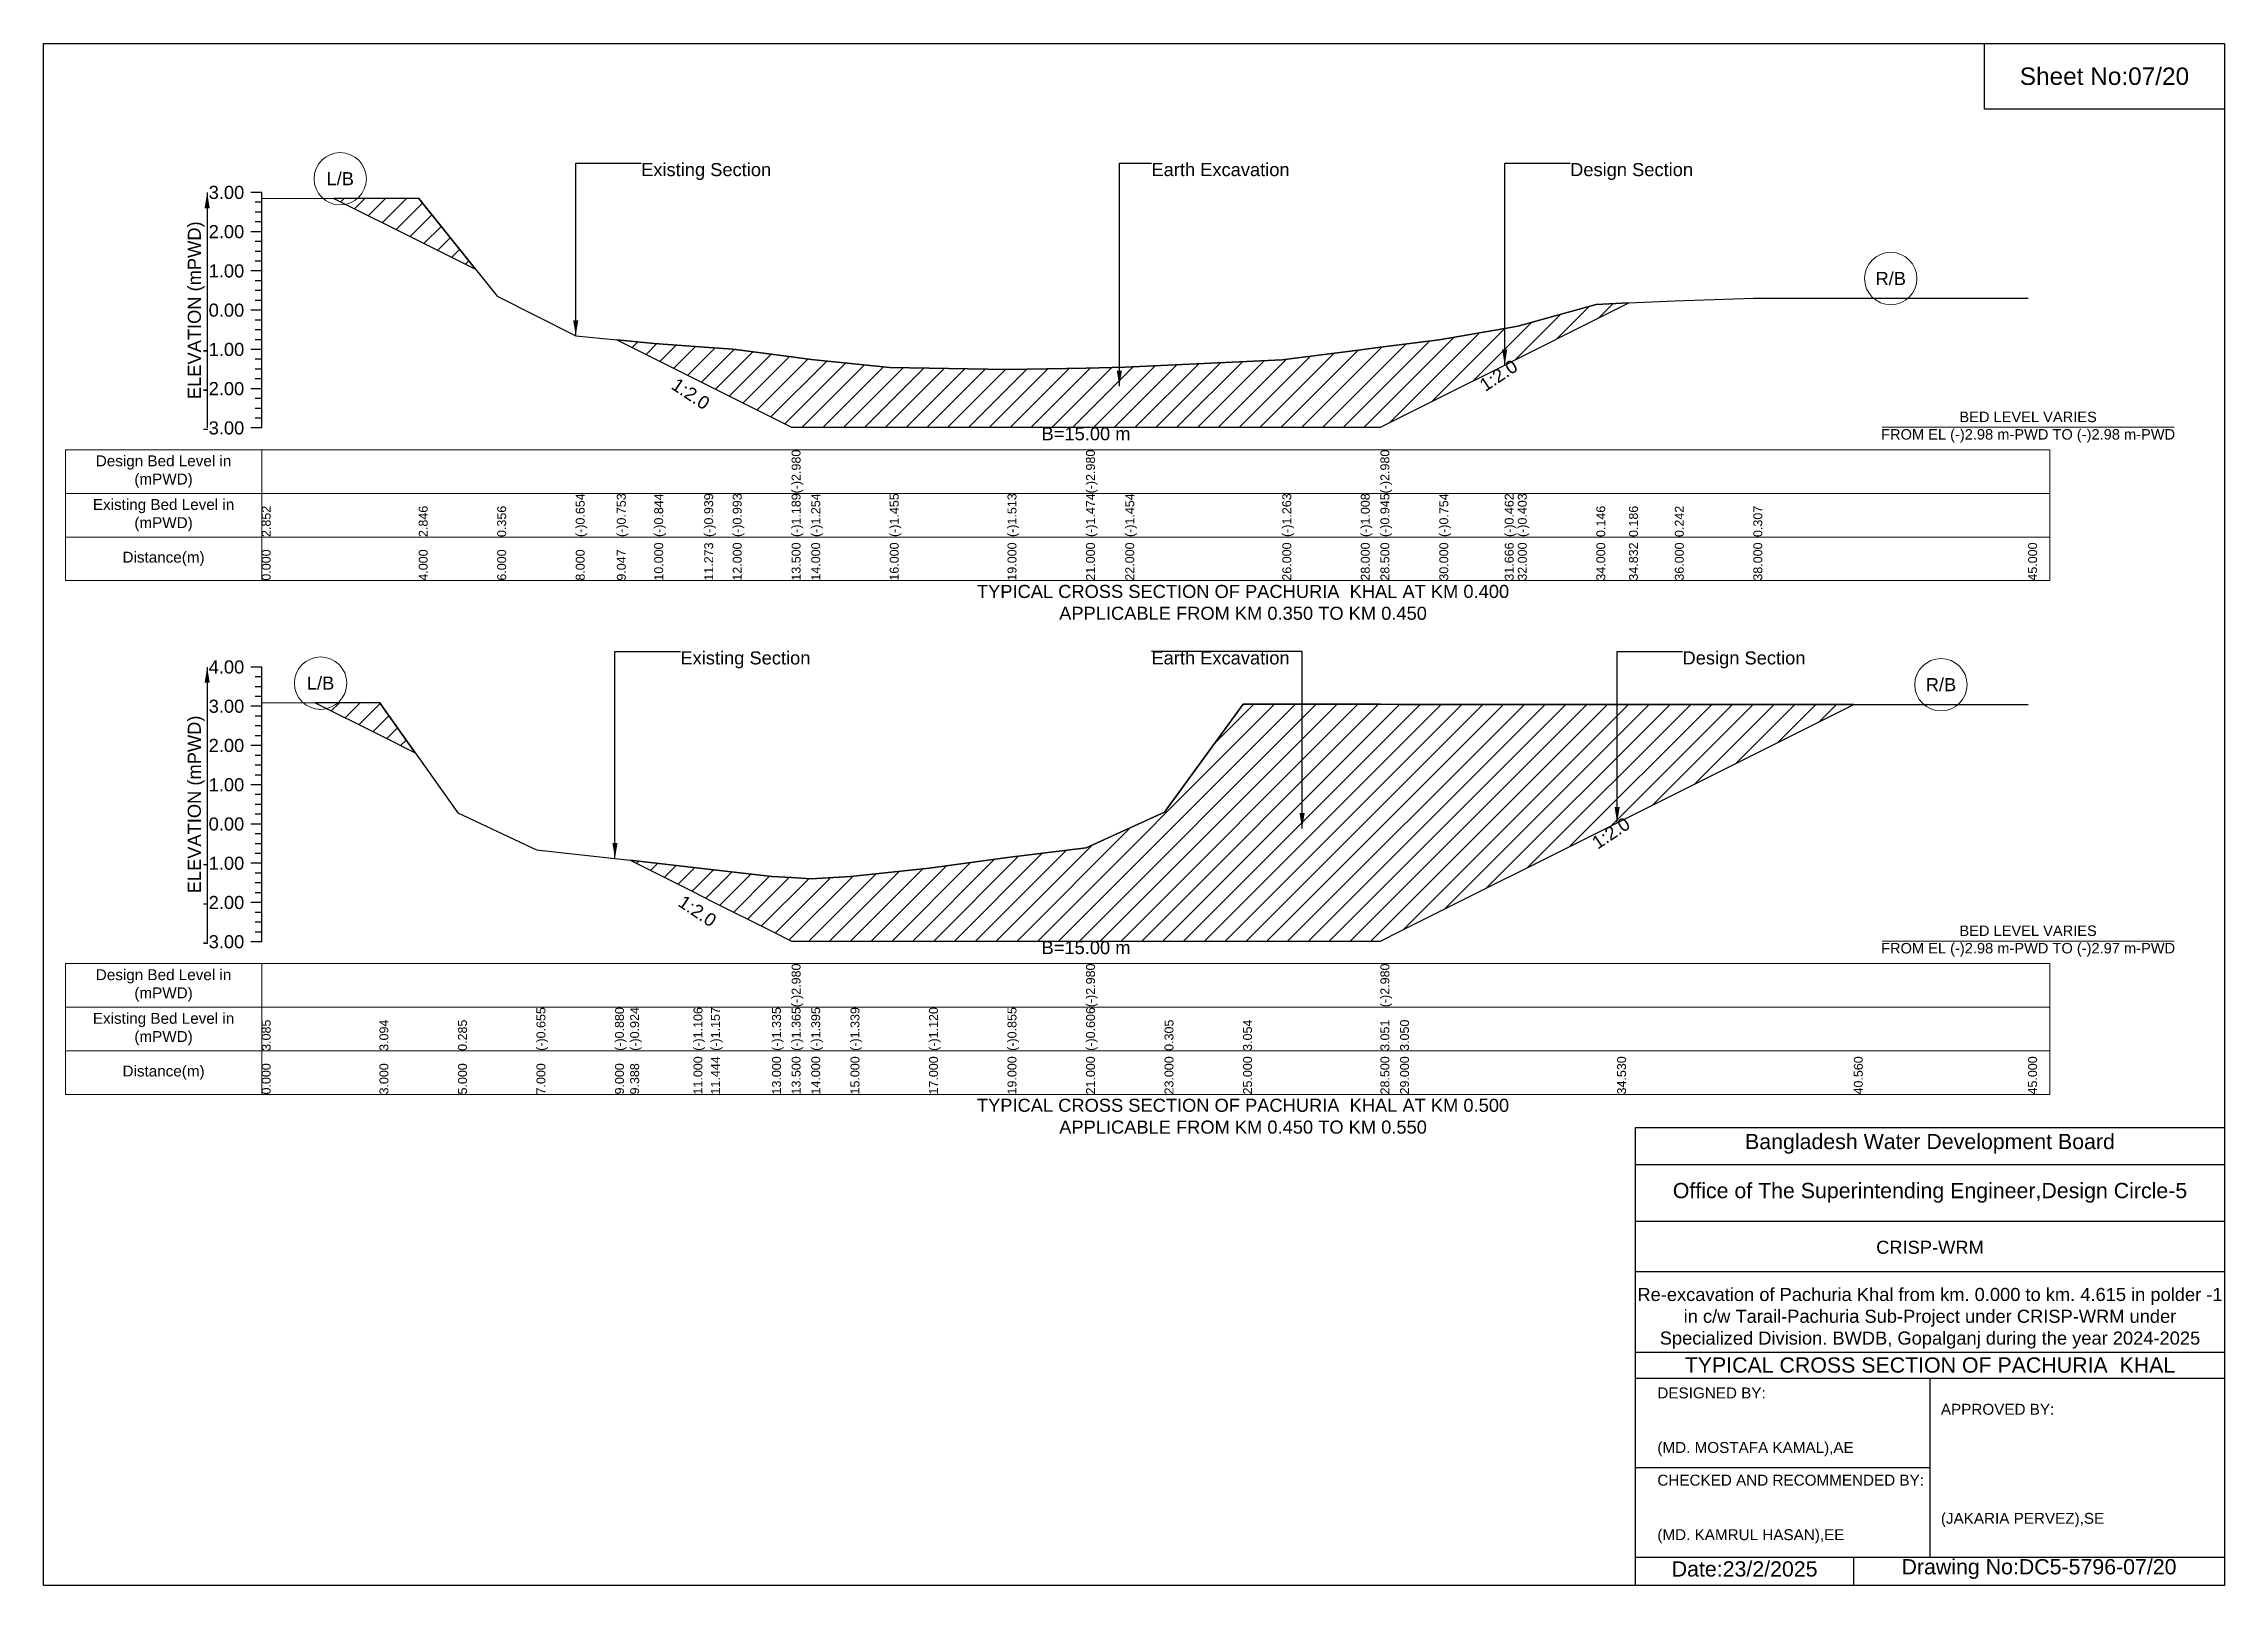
# Model space of a CAD drawing. Header units: inches. Extents: x 91000 to 388000, y -12099 to 0.
# Drawn here: x 160000 to 168000, y -5656 to 0 of the extents above; entities that cross this region are included whole.
import ezdxf

# ---------------------------------------------------------------- set-up
doc = ezdxf.new("R2010")
doc.units = ezdxf.units.IN
doc.header["$LTSCALE"] = 7
doc.header["$MEASUREMENT"] = 0
for name, color, linetype, lineweight in [('Cross section Data Border', 7, 'Continuous', 9), ('Cross Section Labels', 7, 'Continuous', 9), ('Existing_Bed_Level for Xsection', 7, 'Continuous', 25)]:
    doc.layers.add(name, color=color, linetype=linetype, lineweight=lineweight)
doc.styles.get("Standard").update_dxf_attribs({"font": 'arial.ttf'})
doc.dimstyles.get("Standard").update_dxf_attribs({"dimtxt": 0.18, "dimasz": 0.18, "dimexe": 0.18, "dimexo": 0.0625, "dimgap": 0.09, "dimtad": 0, "dimtih": 1, "dimtoh": 1, "dimdec": 4, "dimzin": 0, "dimdsep": 46, "dimtxsty": 'Standard', "dimcen": 0.09, "dimadec": 0, "dimazin": 0, "dimtfac": 1, "dimtdec": 4, "dimtofl": 0, "dimtmove": 0, "dimatfit": 3, "dimfxl": 1, "dimtolj": 1, "dimtzin": 0, "dimarcsym": 0})

msp = doc.modelspace()

# ---------------------------------------------------------------- texts
at = {"attachment_point": 5}
for s, insert, char_height in [('Sheet No:07/20', (167560, -120), 64), ('Bangladesh Water Development Board', (166920, -4036), 56), ('Office of The Superintending Engineer,Design Circle-5', (166920, -4216), 56)]:
    msp.add_mtext(s, dxfattribs=dict(at, insert=insert, char_height=char_height))
for s, insert, char_height, width, attachment_point in [('CRISP-WRM', (166920, -4416), 48, 2240, 5), ('Re-excavation of Pachuria Khal from km. 0.000 to km. 4.615 in polder -1  in c/w Tarail-Pachuria Sub-Project under CRISP-WRM under Specialized Division. BWDB, Gopalganj during the year 2024-2025', (166920, -4676), 48, 2160, 5), ('TYPICAL CROSS SECTION OF PACHURIA  KHAL', (166920, -4848), 56, 2240, 5), ('DESIGNED BY:^J^J^J(MD. MOSTAFA KAMAL),AE', (165920, -5056), 40, 1120, 4), ('APPROVED BY:^J^J^J^J^J^J(JAKARIA PERVEZ),SE', (166960, -5216), 40, 1120, 4), ('CHECKED AND RECOMMENDED BY:^J^J^J(MD. KAMRUL HASAN),EE', (165920, -5376), 40, 1120, 4), ('Date:23/2/2025 ', (166240, -5596), 56, 1120, 5), ('Drawing No:DC5-5796-07/20', (167320, -5596), 56, 1760, 5)]:
    msp.add_mtext(s, dxfattribs=dict(insert=insert, char_height=char_height, width=width, attachment_point=attachment_point))
at = {"layer": 'Cross section Data Border', "char_height": 40, "width": 640, "attachment_point": 5}
for s, insert in [('Design Bed Level in (mPWD)', (160440, -1570.1)), ('Existing Bed Level in (mPWD)', (160440, -1730.1)), ('Distance(m)', (160440, -1890.1)), ('Design Bed Level in (mPWD)', (160440, -3455.1)), ('Existing Bed Level in (mPWD)', (160440, -3615.1)), ('Distance(m)', (160440, -3775.1))]:
    msp.add_mtext(s, dxfattribs=dict(at, insert=insert))
at = {"layer": 'Cross Section Labels'}
for s, insert, char_height, attachment_point in [('L/B', (161088, -495.9), 48, 5), ('Existing Section', (162192, -438.1), 48, 1), ('Earth Excavation', (164064, -438.1), 48, 1), ('Design Section', (165599.9, -438.1), 48, 1), ('R/B', (166776, -861.9), 48, 5), ('BED LEVEL VARIES ^JFROM EL (-)2.98 m-PWD TO (-)2.98 m-PWD', (167280, -1407.2), 38.4, 5), ('B=15.00 m', (163824, -1407.2), 48, 2), ('TYPICAL CROSS SECTION OF PACHURIA  KHAL AT KM 0.400^JAPPLICABLE FROM KM 0.350 TO KM 0.450', (164400, -2050.1), 48, 5), ('Existing Section', (162336, -2229.5), 48, 1), ('Earth Excavation', (164064, -2229.5), 48, 1), ('Design Section', (166012.3, -2229.5), 48, 1), ('L/B', (161016, -2346.2), 48, 5), ('R/B', (166960.3, -2351.9), 48, 5), ('BED LEVEL VARIES ^JFROM EL (-)2.98 m-PWD TO (-)2.97 m-PWD', (167280, -3292.2), 38.4, 5), ('B=15.00 m', (163824, -3292.2), 48, 2), ('TYPICAL CROSS SECTION OF PACHURIA  KHAL AT KM 0.500^JAPPLICABLE FROM KM 0.450 TO KM 0.550', (164400, -3935.1), 48, 5)]:
    msp.add_mtext(s, dxfattribs=dict(at, insert=insert, char_height=char_height, attachment_point=attachment_point))
at = {"layer": 'Cross Section Labels', "char_height": 48, "attachment_point": 2}
for insert, rotation in [((165323.9, -1197.3), 33.69007), ((162387.4, -1264.9), 326.30993), ((165736.3, -2876.1), 33.69007), ((162411.9, -3162.2), 326.30993)]:
    msp.add_mtext('1:2.0', dxfattribs=dict(at, insert=insert, rotation=rotation))
at = {"layer": 'Existing_Bed_Level for Xsection', "char_height": 48, "attachment_point": 6}
for s, insert in [('3.00', (160736, -546.1)), ('2.00', (160736, -690.1)), ('1.00', (160736, -834.1)), ('0.00', (160736, -978.1)), ('-1.00', (160736, -1122.1)), ('-2.00', (160736, -1266.1)), ('-3.00', (160736, -1410.1)), ('4.00', (160736, -2287.1)), ('3.00', (160736, -2431.1)), ('2.00', (160736, -2575.1)), ('1.00', (160736, -2719.1)), ('0.00', (160736, -2863.1)), ('-1.00', (160736, -3007.1)), ('-2.00', (160736, -3151.1)), ('-3.00', (160736, -3295.1))]:
    msp.add_mtext(s, dxfattribs=dict(at, insert=insert))
at = {"layer": 'Existing_Bed_Level for Xsection', "rotation": 90}
for s, insert, char_height, attachment_point in [('ELEVATION (mPWD)', (160560, -978.1), 48, 5), ('(-)2.980', (162744, -1650.1), 32.8, 1), ('(-)2.980', (163824, -1650.1), 32.8, 1), ('(-)2.980', (164904, -1650.1), 32.8, 1), ('(-)0.654', (161952, -1810.1), 32.8, 1), ('(-)0.753', (162102.8, -1810.1), 32.8, 1), ('(-)0.844', (162240, -1810.1), 32.8, 1), ('(-)0.939', (162423.4, -1810.1), 32.8, 1), ('(-)0.993', (162528, -1810.1), 32.8, 1), ('(-)1.189', (162744, -1810.1), 32.8, 1), ('(-)1.254', (162816, -1810.1), 32.8, 1), ('(-)1.455', (163104, -1810.1), 32.8, 1), ('(-)1.513', (163536, -1810.1), 32.8, 1), ('(-)1.474', (163824, -1810.1), 32.8, 1), ('(-)1.454', (163968, -1810.1), 32.8, 1), ('(-)1.263', (164544, -1810.1), 32.8, 1), ('(-)1.008', (164832, -1810.1), 32.8, 1), ('(-)0.945', (164904, -1810.1), 32.8, 1), ('(-)0.754', (165120, -1810.1), 32.8, 1), ('(-)0.462', (165359.9, -1810.1), 32.8, 1), ('(-)0.403', (165408, -1810.1), 32.8, 1), ('2.852', (160800, -1810.1), 32.8, 1), ('2.846', (161376, -1810.1), 32.8, 1), ('0.356', (161664, -1810.1), 32.8, 1), ('0.146', (165696, -1810.1), 32.8, 1), ('0.186', (165815.8, -1810.1), 32.8, 1), ('0.242', (165984, -1810.1), 32.8, 1), ('0.307', (166272, -1810.1), 32.8, 1), ('10.000', (162240, -1970.1), 32.8, 1), ('11.273', (162423.4, -1970.1), 32.8, 1), ('12.000', (162528, -1970.1), 32.8, 1), ('13.500', (162744, -1970.1), 32.8, 1), ('14.000', (162816, -1970.1), 32.8, 1), ('16.000', (163104, -1970.1), 32.8, 1), ('19.000', (163536, -1970.1), 32.8, 1), ('21.000', (163824, -1970.1), 32.8, 1), ('22.000', (163968, -1970.1), 32.8, 1), ('26.000', (164544, -1970.1), 32.8, 1), ('28.000', (164832, -1970.1), 32.8, 1), ('28.500', (164904, -1970.1), 32.8, 1), ('30.000', (165120, -1970.1), 32.8, 1), ('31.666', (165359.9, -1970.1), 32.8, 1), ('32.000', (165408, -1970.1), 32.8, 1), ('34.000', (165696, -1970.1), 32.8, 1), ('34.832', (165815.8, -1970.1), 32.8, 1), ('36.000', (165984, -1970.1), 32.8, 1), ('38.000', (166272, -1970.1), 32.8, 1), ('45.000', (167280, -1970.1), 32.8, 1), ('0.000', (160800, -1970.1), 32.8, 1), ('4.000', (161376, -1970.1), 32.8, 1), ('6.000', (161664, -1970.1), 32.8, 1), ('8.000', (161952, -1970.1), 32.8, 1), ('9.047', (162102.8, -1970.1), 32.8, 1), ('ELEVATION (mPWD)', (160560, -2791.1), 48, 5), ('(-)2.980', (162744, -3535.1), 32.8, 1), ('(-)2.980', (163824, -3535.1), 32.8, 1), ('(-)2.980', (164904, -3535.1), 32.8, 1), ('3.085', (160800, -3695.1), 32.8, 1), ('3.094', (161232, -3695.1), 32.8, 1), ('0.285', (161520, -3695.1), 32.8, 1), ('(-)0.655', (161808, -3695.1), 32.8, 1), ('(-)0.880', (162096, -3695.1), 32.8, 1), ('(-)0.924', (162151.8, -3695.1), 32.8, 1), ('(-)1.106', (162384, -3695.1), 32.8, 1), ('(-)1.157', (162447.9, -3695.1), 32.8, 1), ('(-)1.335', (162672, -3695.1), 32.8, 1), ('(-)1.365', (162744, -3695.1), 32.8, 1), ('(-)1.395', (162816, -3695.1), 32.8, 1), ('(-)1.339', (162960, -3695.1), 32.8, 1), ('(-)1.120', (163248, -3695.1), 32.8, 1), ('(-)0.855', (163536, -3695.1), 32.8, 1), ('(-)0.606', (163824, -3695.1), 32.8, 1), ('0.305', (164112, -3695.1), 32.8, 1), ('3.054', (164400, -3695.1), 32.8, 1), ('3.051', (164904, -3695.1), 32.8, 1), ('3.050', (164976, -3695.1), 32.8, 1), ('0.000', (160800, -3855.1), 32.8, 1), ('3.000', (161232, -3855.1), 32.8, 1), ('5.000', (161520, -3855.1), 32.8, 1), ('7.000', (161808, -3855.1), 32.8, 1), ('9.000', (162096, -3855.1), 32.8, 1), ('9.388', (162151.8, -3855.1), 32.8, 1), ('11.000', (162384, -3855.1), 32.8, 1), ('11.444', (162447.9, -3855.1), 32.8, 1), ('13.000', (162672, -3855.1), 32.8, 1), ('13.500', (162744, -3855.1), 32.8, 1), ('14.000', (162816, -3855.1), 32.8, 1), ('15.000', (162960, -3855.1), 32.8, 1), ('17.000', (163248, -3855.1), 32.8, 1), ('19.000', (163536, -3855.1), 32.8, 1), ('21.000', (163824, -3855.1), 32.8, 1), ('23.000', (164112, -3855.1), 32.8, 1), ('25.000', (164400, -3855.1), 32.8, 1), ('28.500', (164904, -3855.1), 32.8, 1), ('29.000', (164976, -3855.1), 32.8, 1), ('34.530', (165772.3, -3855.1), 32.8, 1), ('40.560', (166640.6, -3855.1), 32.8, 1), ('45.000', (167280, -3855.1), 32.8, 1)]:
    msp.add_mtext(s, dxfattribs=dict(at, insert=insert, char_height=char_height, attachment_point=attachment_point))

# ---------------------------------------------------------------- hatches: boundary and pattern name
at = {"layer": 'Existing_Bed_Level for Xsection'}
h = msp.add_hatch(dxfattribs=at)
h.set_pattern_fill('ANSI31', color=256, scale=432, style=0)
h.paths.add_polyline_path([(161065.2, -567.8), (161376, -723.2), (161584, -827.2), (161376, -568.3)])
h = msp.add_hatch(dxfattribs=at)
h.set_pattern_fill('ANSI31', color=256, scale=432, style=0)
h.paths.add_polyline_path([(162102.8, -1086.6), (162240, -1155.2), (162423.4, -1246.9), (162528, -1299.2), (162744, -1407.2), (162816, -1407.2), (163104, -1407.2), (163536, -1407.2), (163824, -1407.2), (163968, -1407.2), (164544, -1407.2), (164832, -1407.2), (164904, -1407.2), (165120, -1299.2), (165359.9, -1179.3), (165408, -1155.2), (165696, -1011.2), (165815.8, -951.4), (165696, -957.1), (165408, -1036.2), (165359.9, -1044.6), (165120, -1086.7), (164904, -1114.1), (164832, -1123.3), (164544, -1160), (163968, -1187.5), (163824, -1190.3), (163536, -1196), (163104, -1187.6), (162816, -1158.7), (162744, -1149.3), (162528, -1121.1), (162423.4, -1113.3), (162240, -1099.7)])
h = msp.add_hatch(dxfattribs=at)
h.set_pattern_fill('ANSI31', color=256, scale=432, style=0)
h.paths.add_polyline_path([(160996.1, -2418.3), (161232, -2536.2), (161363.2, -2601.8), (161232, -2417.6)])
h = msp.add_hatch(dxfattribs=at)
h.set_pattern_fill('ANSI31', color=256, scale=432, style=0)
h.paths.add_polyline_path([(162151.8, -2996.1), (162384, -3112.2), (162447.9, -3144.2), (162672, -3256.2), (162744, -3292.2), (162816, -3292.2), (162960, -3292.2), (163248, -3292.2), (163536, -3292.2), (163824, -3292.2), (164112, -3292.2), (164400, -3292.2), (164904, -3292.2), (164976, -3256.2), (165772.3, -2858.1), (166640.6, -2423.9), (165772.3, -2423.9), (164976, -2423.9), (164904, -2423.8), (164400, -2423.3), (164112, -2819.2), (163824, -2950.4), (163536, -2986.2), (163248, -3024.4), (162960, -3055.9), (162816, -3064), (162744, -3059.7), (162672, -3055.4), (162447.9, -3029.7), (162384, -3022.4)])

# ---------------------------------------------------------------- linework, layer by layer
for points in [[(160000, 0), (168000, 0), (168000, -5656), (160000, -5656)], [(167120, 0), (168000, 0), (168000, -240), (167120, -240)]]:
    msp.add_lwpolyline(points, close=True)
for points in [[(165840, -5656), (165840, -3976), (168000, -3976)], [(165840, -4112), (168000, -4112)], [(165840, -4320), (168000, -4320)], [(165840, -4504), (168000, -4504)], [(165840, -4800), (168000, -4800)], [(165840, -4896), (168000, -4896)], [(166920, -4896), (166920, -5552)], [(165840, -5224), (166920, -5224)], [(165840, -5552), (168000, -5552)], [(166640, -5552), (166640, -5656)]]:
    msp.add_lwpolyline(points)
at = {"layer": 'Cross section Data Border'}
for points in [[(160080, -1490.1), (167360, -1490.1), (167360, -1970.1), (160080, -1970.1)], [(160080, -3375.1), (167360, -3375.1), (167360, -3855.1), (160080, -3855.1)]]:
    msp.add_lwpolyline(points, close=True, dxfattribs=at)
for points in [[(160800, -1490.1), (160800, -1970.1)], [(160080, -1650.1), (167360, -1650.1)], [(160080, -1810.1), (167360, -1810.1)], [(160800, -3375.1), (160800, -3855.1)], [(160080, -3535.1), (167360, -3535.1)], [(160080, -3695.1), (167360, -3695.1)]]:
    msp.add_lwpolyline(points, dxfattribs=at)
at = {"layer": 'Cross Section Labels'}
for points in [[(166744.2, -1407.2), (167815.8, -1407.2)], [(166744.2, -3292.2), (167815.8, -3292.2)]]:
    msp.add_lwpolyline(points, dxfattribs=at)
for centre in [(161088, -495.9), (166776, -861.9), (161016, -2346.2), (166960.3, -2351.9)]:
    msp.add_circle(centre, 96, dxfattribs=at)
at = {"layer": 'Existing_Bed_Level for Xsection'}
for points in [[(160800, -546.1), (160760, -546.1)], [(160800, -1410.1), (160800, -1266.1), (160800, -1122.1), (160800, -978.1), (160800, -834.1), (160800, -690.1), (160800, -546.1)], [(160800, -582.1), (160776, -582.1)], [(160800, -618.1), (160776, -618.1)], [(160800, -567.4), (161376, -568.3), (161664, -926.9), (161952, -1072.3), (162102.8, -1086.6), (162240, -1099.7), (162423.4, -1113.3), (162528, -1121.1), (162744, -1149.3), (162744, -1149.3), (162816, -1158.7), (163104, -1187.6), (163536, -1196), (163824, -1190.3), (163824, -1190.3), (163968, -1187.5), (164544, -1160), (164832, -1123.3), (164904, -1114.1), (164904, -1114.1), (165120, -1086.7), (165359.9, -1044.6), (165408, -1036.2), (165696, -957.1), (165815.8, -951.4), (165984, -943.3), (166272, -933.9), (167280, -933.9)], [(160800, -690.1), (160760, -690.1)], [(160800, -654.1), (160776, -654.1)], [(160800, -726.1), (160776, -726.1)], [(160800, -762.1), (160776, -762.1)], [(160800, -798.1), (160776, -798.1)], [(160800, -834.1), (160760, -834.1)], [(160800, -870.1), (160776, -870.1)], [(160800, -906.1), (160776, -906.1)], [(160800, -942.1), (160776, -942.1)], [(160800, -978.1), (160760, -978.1)], [(160800, -1014.1), (160776, -1014.1)], [(160800, -1050.1), (160776, -1050.1)], [(160800, -1086.1), (160776, -1086.1)], [(160800, -1122.1), (160760, -1122.1)], [(160800, -1158.1), (160776, -1158.1)], [(160800, -1194.1), (160776, -1194.1)], [(160800, -1266.1), (160760, -1266.1)], [(160800, -1230.1), (160776, -1230.1)], [(160800, -1302.1), (160776, -1302.1)], [(160800, -1338.1), (160776, -1338.1)], [(160800, -1410.1), (160760, -1410.1)], [(160800, -1374.1), (160776, -1374.1)], [(160800, -2287.1), (160760, -2287.1)], [(160800, -3295.1), (160800, -3151.1), (160800, -3007.1), (160800, -2863.1), (160800, -2719.1), (160800, -2575.1), (160800, -2431.1), (160800, -2287.1)], [(160800, -2323.1), (160776, -2323.1)], [(160800, -2359.1), (160776, -2359.1)], [(160800, -2395.1), (160776, -2395.1)], [(160800, -2431.1), (160760, -2431.1)], [(160800, -2467.1), (160776, -2467.1)], [(160800, -2418.9), (161232, -2417.6), (161520, -2822.1), (161808, -2957.4), (162096, -2989.8), (162151.8, -2996.1), (162384, -3022.4), (162447.9, -3029.7), (162672, -3055.4), (162744, -3059.7), (162744, -3059.7), (162816, -3064), (162960, -3055.9), (163248, -3024.4), (163536, -2986.2), (163824, -2950.4), (163824, -2950.4), (164112, -2819.2), (164400, -2423.3), (164904, -2423.8), (164904, -2423.8), (164976, -2423.9), (165772.3, -2423.9), (166640.6, -2423.9), (167280, -2423.9)], [(160800, -2503.1), (160776, -2503.1)], [(160800, -2539.1), (160776, -2539.1)], [(160800, -2575.1), (160760, -2575.1)], [(160800, -2611.1), (160776, -2611.1)], [(160800, -2719.1), (160760, -2719.1)], [(160800, -2647.1), (160776, -2647.1)], [(160800, -2683.1), (160776, -2683.1)], [(160800, -2755.1), (160776, -2755.1)], [(160800, -2791.1), (160776, -2791.1)], [(160800, -2863.1), (160760, -2863.1)], [(160800, -2827.1), (160776, -2827.1)], [(160800, -2899.1), (160776, -2899.1)], [(160800, -2935.1), (160776, -2935.1)], [(160800, -3007.1), (160760, -3007.1)], [(160800, -2971.1), (160776, -2971.1)], [(160800, -3043.1), (160776, -3043.1)], [(160800, -3079.1), (160776, -3079.1)], [(160800, -3115.1), (160776, -3115.1)], [(160800, -3151.1), (160760, -3151.1)], [(160800, -3187.1), (160776, -3187.1)], [(160800, -3223.1), (160776, -3223.1)], [(160800, -3259.1), (160776, -3259.1)], [(160800, -3295.1), (160760, -3295.1)]]:
    msp.add_lwpolyline(points, dxfattribs=at)
for points in [[(161065.2, -567.8), (161376, -723.2), (161584, -827.2), (161376, -568.3)], [(162102.8, -1086.6), (162102.8, -1086.6), (162240, -1155.2), (162423.4, -1246.9), (162528, -1299.2), (162744, -1407.2), (162744, -1407.2), (162816, -1407.2), (163104, -1407.2), (163536, -1407.2), (163824, -1407.2), (163824, -1407.2), (163968, -1407.2), (164544, -1407.2), (164832, -1407.2), (164904, -1407.2), (164904, -1407.2), (165120, -1299.2), (165359.9, -1179.3), (165408, -1155.2), (165696, -1011.2), (165815.8, -951.4), (165815.8, -951.4), (165815.8, -951.4), (165696, -957.1), (165408, -1036.2), (165359.9, -1044.6), (165120, -1086.7), (164904, -1114.1), (164904, -1114.1), (164832, -1123.3), (164544, -1160), (163968, -1187.5), (163824, -1190.3), (163824, -1190.3), (163536, -1196), (163104, -1187.6), (162816, -1158.7), (162744, -1149.3), (162744, -1149.3), (162528, -1121.1), (162423.4, -1113.3), (162240, -1099.7), (162102.8, -1086.6)], [(160996.1, -2418.3), (161232, -2536.2), (161363.2, -2601.8), (161232, -2417.6)], [(162151.8, -2996.1), (162151.8, -2996.1), (162384, -3112.2), (162447.9, -3144.2), (162672, -3256.2), (162744, -3292.2), (162744, -3292.2), (162816, -3292.2), (162960, -3292.2), (163248, -3292.2), (163536, -3292.2), (163824, -3292.2), (163824, -3292.2), (164112, -3292.2), (164400, -3292.2), (164904, -3292.2), (164904, -3292.2), (164976, -3256.2), (165772.3, -2858.1), (166640.6, -2423.9), (165772.3, -2423.9), (164976, -2423.9), (164904, -2423.8), (164904, -2423.8), (164400, -2423.3), (164112, -2819.2), (163824, -2950.4), (163824, -2950.4), (163536, -2986.2), (163248, -3024.4), (162960, -3055.9), (162816, -3064), (162744, -3059.7), (162744, -3059.7), (162672, -3055.4), (162447.9, -3029.7), (162384, -3022.4), (162151.8, -2996.1)]]:
    msp.add_lwpolyline(points, close=True, dxfattribs=at)

msp.set_redraw_order([(e.dxf.handle, doc.entitydb.next_handle()) for e in msp.query("TEXT MTEXT ATTDEF DIMENSION ARC_DIMENSION")])  # texts and dimensions are drawn at this point

# ---------------------------------------------------------------- leaders
at = {"layer": 'Cross Section Labels', "annotation_type": 0, "has_hookline": 1}
for points, hookline_direction, text_width in [([(161952, -1072.3), (161952, -438.1), (162191.9, -438.1)], 0, 467.2), ([(163946.3, -1256.8), (163946.3, -438.1), (164063.9, -438.1)], 0, 497), ([(165359.9, -1179.3), (165359.9, -438.1), (165599.8, -438.1)], 0, 441.2), ([(162096, -2989.8), (162096, -2229.5), (162335.9, -2229.5)], 0, 467.2), ([(164616.6, -2879.5), (164616.6, -2229.5), (164064.1, -2229.5)], 1, 497), ([(165772.3, -2858.1), (165772.3, -2229.5), (166012.2, -2229.5)], 0, 441.2)]:
    msp.add_leader(points, dimstyle='Standard', override={"dimasz": 57.6}, dxfattribs=dict(at, hookline_direction=hookline_direction, text_width=text_width))
at = {"layer": 'Existing_Bed_Level for Xsection'}
for points in [[(160600, -546.1), (160600, -1410.1)], [(160600, -2287.1), (160600, -3295.1)]]:
    msp.add_leader(points, dimstyle='Standard', override={"dimasz": 57.6}, dxfattribs=at)

doc.saveas('drawing.dxf')
